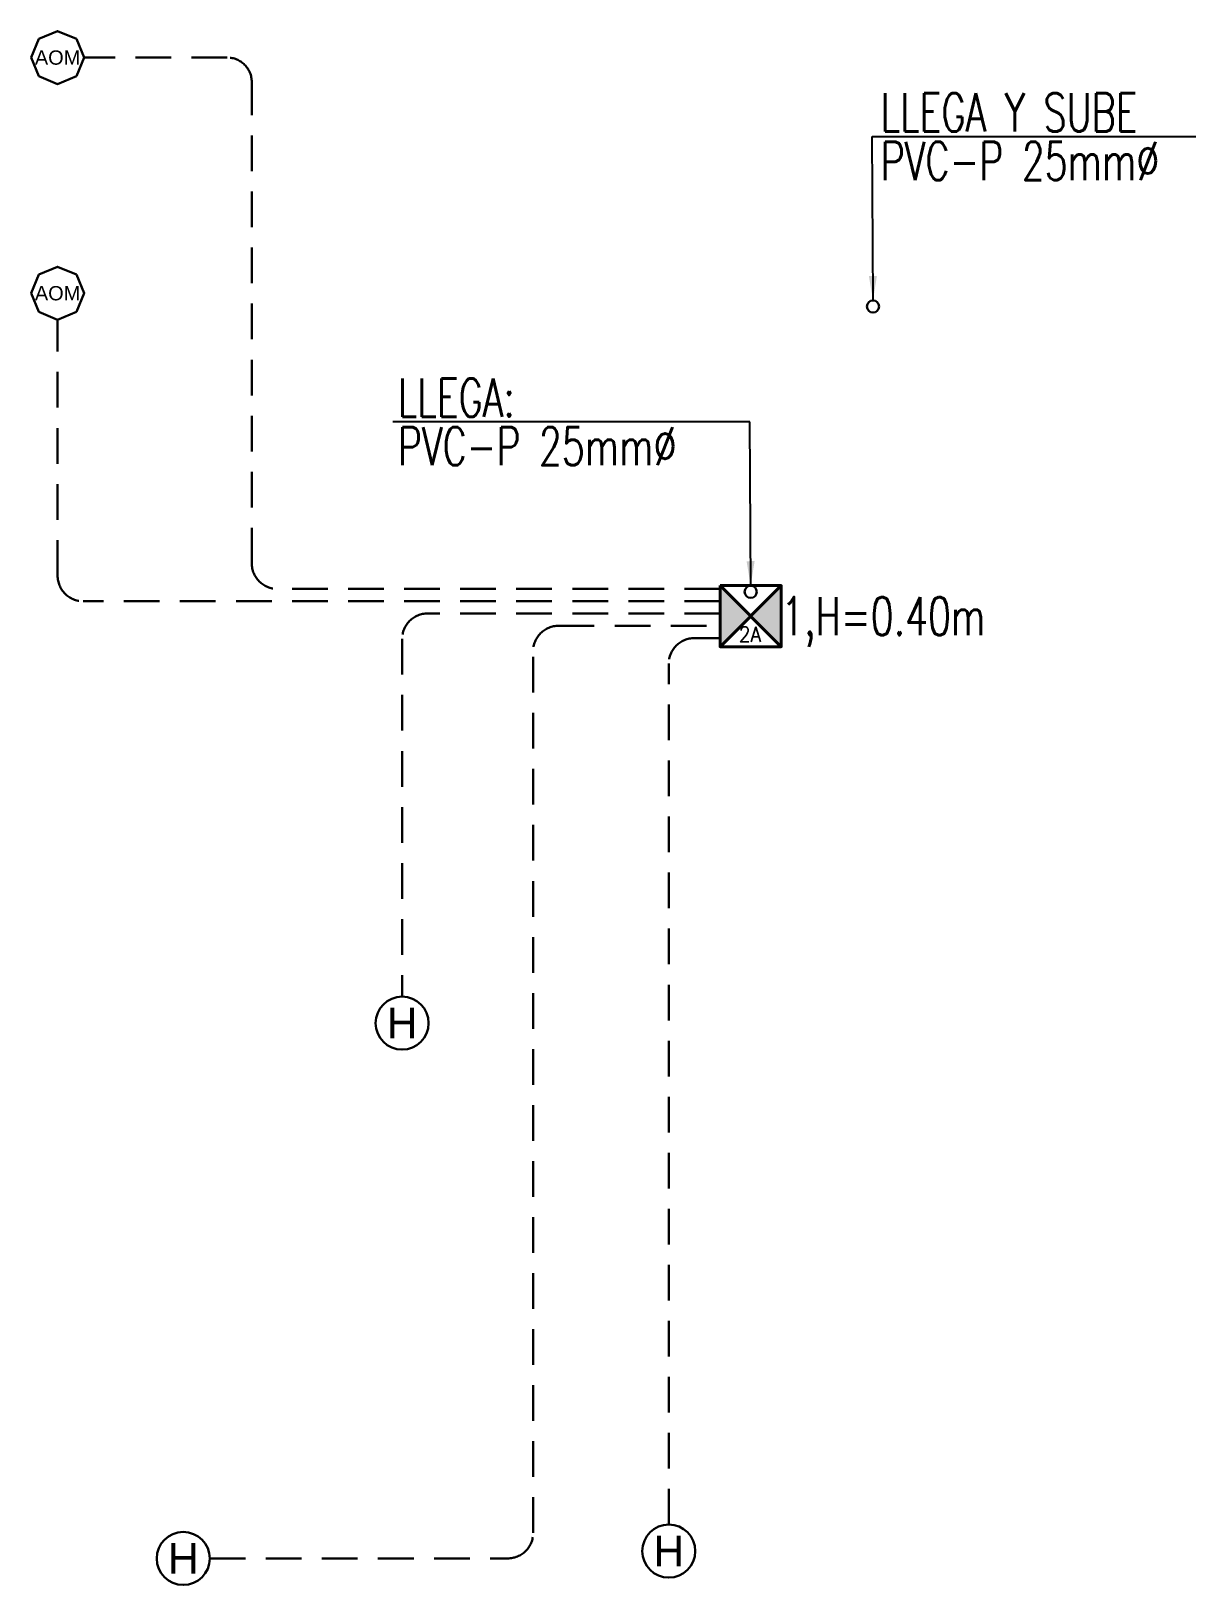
# Model space of a CAD drawing. Header units: millimetres. Extents: x 4 to 46, y -96 to 34.
# Drawn here: x 23.32 to 29.03, y -75.18 to -67.55 of the extents above; entities that cross this region are included whole.
import ezdxf
from ezdxf.enums import TextEntityAlignment as Align

# ---------------------------------------------------------------- set-up
doc = ezdxf.new("R2010")
doc.units = ezdxf.units.MM
doc.linetypes.add('DASHED', pattern=[0.75, 0.5, -0.25])
for name, color, linetype, lineweight in [('MQ.CAJA PASO TELECOMUNICACIONES', 94, 'Continuous', 40), ('MQ.CANALI DYA', 150, 'Continuous', 30), ('MQ.CIRCUITO TOMACORRIENTE TECHO', 7, 'Continuous', 30), ('MQ.DETECTOR HUMO', 150, 'Continuous', 30), ('MQ.FLECHAS', 135, 'Continuous', 15), ('MQ.TEXTO GENERAL', 7, 'Continuous', 40)]:
    doc.layers.add(name, color=color, linetype=linetype, lineweight=lineweight)
doc.styles.add('MQTEXTO', font='romans.shx')
doc.styles.get("Standard").update_dxf_attribs({"font": 'arial.ttf'})
doc.dimstyles.new('ISO-25', dxfattribs={"dimtxt": 2.5, "dimasz": 2.5, "dimexe": 1.25, "dimexo": 0.625, "dimtad": 1, "dimtxsty": 'Standard', "dimcen": 2.5, "dimadec": 0, "dimazin": 0, "dimtfac": 1, "dimtmove": 0, "dimatfit": 3, "dimfxl": 1, "dimarcsym": 0})

msp = doc.modelspace()

# ---------------------------------------------------------------- texts
at = {"layer": 'MQ.DETECTOR HUMO'}
for p in [(23.4497, -67.6831, 0), (23.4497, -68.8398, 0)]:
    msp.add_text('AOM', height=0.07, dxfattribs=at).set_placement(p, align=Align.MIDDLE_CENTER)
at = {"layer": 'MQ.TEXTO GENERAL', "style": 'MQTEXTO', "width": 0.7}
for s, p in [('LLEGA Y SUBE', (27.4879, -67.9524, 0)), ('LLEGA:', (25.1192, -69.3524, 0))]:
    msp.add_text(s, height=0.1875, rotation=360, dxfattribs=at).set_placement(p, align=Align.MIDDLE_LEFT)
for s, p in [('PVC-P 25mm%%C', (27.4879, -68.1904, 0)), ('PVC-P 25mm%%C', (25.1192, -69.5904, 0)), ('1,H=0.40m', (27, -70.425, 0))]:
    msp.add_text(s, height=0.1875, dxfattribs=at).set_placement(p, align=Align.MIDDLE_LEFT)

# ---------------------------------------------------------------- blocks, each defined once
blk = doc.blocks.new('DETECTOR DE HUMO 1 EN 75')
at = {"layer": 'MQ.DETECTOR HUMO'}
blk.add_circle((0, 0.13), 0.13, dxfattribs=at)
blk.add_text('H', height=0.15, rotation=180, dxfattribs=at).set_placement((0, 0.13), align=Align.MIDDLE_CENTER)
blk = doc.blocks.new('C.C.(2A) 250x250x125 1 EN 75')
at = {"layer": 'MQ.CAJA PASO TELECOMUNICACIONES'}
h = blk.add_hatch(color=256, dxfattribs=at)
h.dxf.hatch_style = 1
h.paths.add_polyline_path([(0, 0), (0.15, 0.15), (0, 0.3)])
h.paths.add_polyline_path([(0.15, 0.15), (0.3, 0), (0.3, 0.3)])
for p, q in [((0.3, 0.3), (0, 0)), ((0, 0.3), (0.3, 0))]:
    blk.add_line(p, q, dxfattribs=at)
blk.add_lwpolyline([(0, 0.3), (0.3, 0.3), (0.3, 0), (0, 0)], close=True, dxfattribs=at)
at = {"layer": 'DEFPOINTS', "style": 'MQTEXTO', "width": 0.9}
blk.add_text('2A', height=0.075, dxfattribs=at).set_placement((0.0917, 0.0608), align=Align.MIDDLE_LEFT)

# ---------------------------------------------------------------- linework, layer by layer
at = {"layer": 'MQ.CANALI DYA', "linetype": 'DASHED', "ltscale": 0.35, "elevation": 0}
for points in [[(26.7, -70.2911), (24.5274, -70.2911, -0.414214), (24.4024, -70.1661), (24.4024, -67.8031, 0.414214), (24.2824, -67.6831), (23.5797, -67.6831)], [(26.7, -70.3515), (23.5747, -70.3515, -0.414214), (23.4497, -70.2265), (23.4497, -68.9698)], [(26.7, -70.4119), (25.2652, -70.4119, 0.414214), (25.1402, -70.5369), (25.1402, -72.2924)], [(24.1966, -75.05), (25.6578, -75.05, 0.414214), (25.7828, -74.925), (25.7828, -70.5973, -0.414214), (25.9078, -70.4723), (26.7, -70.4723)], [(26.4484, -74.8838), (26.4484, -70.6578, -0.414214), (26.5734, -70.5328), (26.7, -70.5328)]]:
    msp.add_lwpolyline(points, format="xyb", dxfattribs=at)
at = {"layer": 'MQ.CIRCUITO TOMACORRIENTE TECHO', "ltscale": 0.3}
for centre in [(27.45, -68.905, 0), (26.85, -70.305, 0)]:
    msp.add_circle(centre, 0.03, dxfattribs=at)
at = {"layer": 'MQ.DETECTOR HUMO', "elevation": 0}
for points in [[(23.3197, -67.6831), (23.3578, -67.5912), (23.4497, -67.5531), (23.5417, -67.5912), (23.5797, -67.6831), (23.5417, -67.7751), (23.4497, -67.8131), (23.3578, -67.7751), (23.3197, -67.6831)], [(23.3197, -68.8398), (23.3578, -68.7479), (23.4497, -68.7098), (23.5417, -68.7479), (23.5797, -68.8398), (23.5417, -68.9317), (23.4497, -68.9698), (23.3578, -68.9317), (23.3197, -68.8398)]]:
    msp.add_lwpolyline(points, dxfattribs=at)

# ---------------------------------------------------------------- block references
at = {"layer": 'MQ.CAJA PASO TELECOMUNICACIONES'}
msp.add_blockref('C.C.(2A) 250x250x125 1 EN 75', (26.7, -70.575, 0), dxfattribs=at)
at = {"layer": 'MQ.DETECTOR HUMO', "rotation": 180}
for p in [(25.14, -72.2924), (26.4481, -74.8838), (24.0663, -74.92)]:
    msp.add_blockref('DETECTOR DE HUMO 1 EN 75', p, dxfattribs=at)

msp.set_redraw_order([(e.dxf.handle, doc.entitydb.next_handle()) for e in msp.query("TEXT MTEXT ATTDEF DIMENSION ARC_DIMENSION")])  # texts and dimensions are drawn at this point

# ---------------------------------------------------------------- leaders
at = {"layer": 'MQ.FLECHAS'}
for points in [[(27.45, -68.875, 0), (27.4463, -68.0714, 0), (29.0341, -68.0714, 0)], [(26.85, -70.275, 0), (26.8463, -69.4714, 0), (25.0942, -69.4714, 0)]]:
    msp.add_leader(points, dimstyle='ISO-25', override={"dimasz": 0.12, "dimfxl": 0.15, "dimfxlon": 1, "dimtzin": 0}, dxfattribs=at)

doc.saveas('drawing.dxf')
